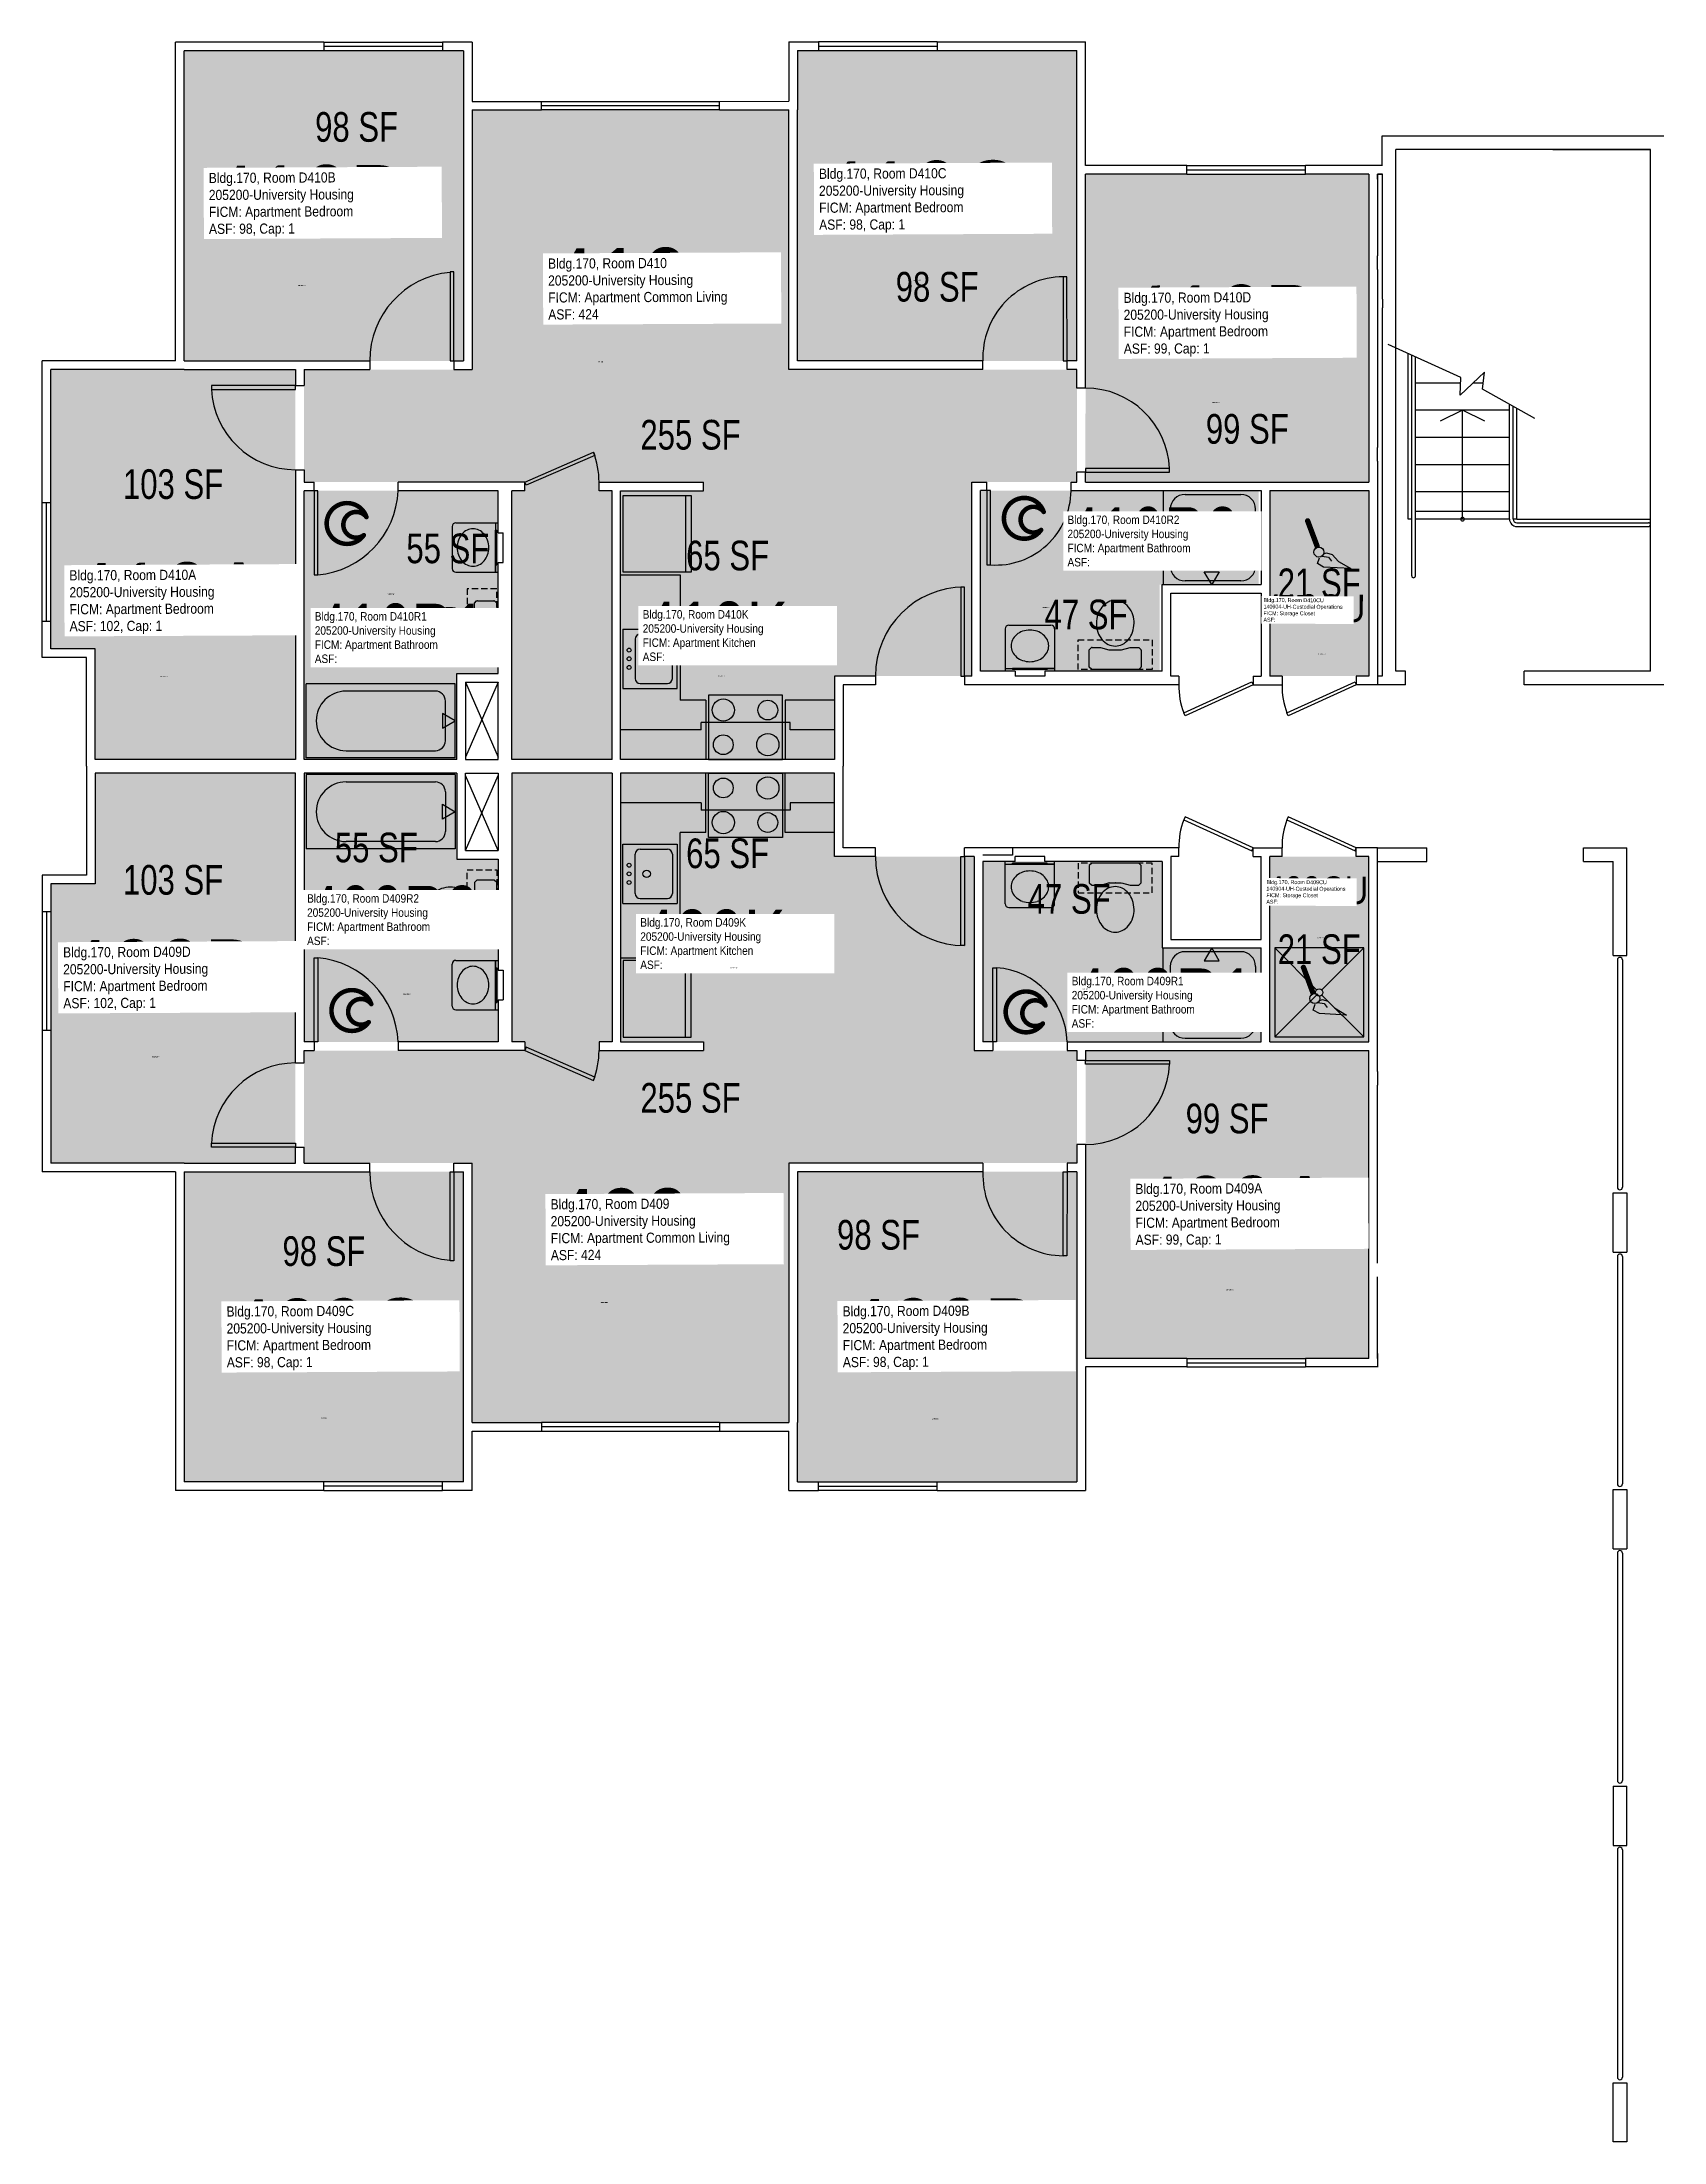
# Model space of a CAD drawing. Header units: inches. Extents: x -54 to 1674, y -51 to 2064.
# Drawn here: x 723 to 1379, y 1157 to 2006 of the extents above; entities that cross this region are included whole.
import ezdxf
from ezdxf.enums import TextEntityAlignment as Align

# ---------------------------------------------------------------- set-up
doc = ezdxf.new("R2010")
doc.units = ezdxf.units.IN
doc.header["$LTSCALE"] = 10
doc.header["$MEASUREMENT"] = 0
doc.linetypes.add('DASHED2', pattern=[0.375, 0.25, -0.125])
doc.layers.get('0').update_dxf_attribs({"linetype": 'CONTINUOUS'})
for name, color, linetype in [('A-DOOR', 2, 'CONTINUOUS'), ('A-FLOR', 3, 'CONTINUOUS'), ('A-GLAZ', 1, 'CONTINUOUS'), ('A-IDEN-ICON', 4, 'CONTINUOUS'), ('A-IDEN-RNUM', 7, 'CONTINUOUS'), ('A-IDEN-SNUM', 4, 'CONTINUOUS'), ('A-IDEN-VNUM', 4, 'CONTINUOUS'), ('A-WALL', 5, 'CONTINUOUS'), ('AREA-TEXT', 3, 'CONTINUOUS'), ('P-SANR-FIXT', 2, 'CONTINUOUS'), ('Rooms-Category-Color', 7, 'CONTINUOUS'), ('Rooms-College-Color', 7, 'CONTINUOUS'), ('Rooms-Department-Color', 7, 'CONTINUOUS'), ('Rooms-Division-Color', 7, 'CONTINUOUS'), ('Rooms-Information', 7, 'CONTINUOUS')]:
    doc.layers.add(name, color=color, linetype=linetype)
doc.styles.add('CP_AREA', font='arial.ttf', dxfattribs={"height": 15})
doc.styles.add('CP_ROOMSNUMBER', font='arial.ttf', dxfattribs={"height": 1})
doc.styles.add('CP_ROOMVNUMBER', font='arial.ttf', dxfattribs={"width": 0.85, "height": 0.075})

msp = doc.modelspace()

# ---------------------------------------------------------------- texts
at = {"layer": 'A-IDEN-RNUM', "style": 'CP_ROOMSNUMBER'}
for s, rotation, p in [('0410-B0', 0.2938, (826.46, 1907.39)), ('0410-C0', 0.27218, (1075.27, 1909.49)), ('0410-00', 0.27608, (947.8, 1876.5)), ('0410-D0', 0.27608, (1196.21, 1860.09)), ('0410-CU', 359.81637, (1238.85, 1758.3)), ('0410-A0', 0.2938, (770.65, 1749.26)), ('0409-CU', 359.81637, (1238.72, 1643.48)), ('0409-D0', 0.27608, (767.37, 1595.32)), ('0409-00', 0.27608, (948.82, 1495.96)), ('0409-A0', 0.27218, (1201.73, 1501.06)), ('0409-C0', 0.27218, (835.7, 1449.26)), ('0409-B0', 0.27608, (1082.78, 1448.95))]:
    msp.add_text(s, height=0.36, rotation=rotation, dxfattribs=at).set_placement(p)
for s, p in [('0410-R1', (862.67, 1782.52)), ('0410-R2', (1127.4, 1777.09)), ('0410-K0', (996.21, 1749.4)), ('0409-K0', (1001.2, 1631.34)), ('0409-R1', (1143.77, 1622.79)), ('0409-R2', (868.9, 1620.74))]:
    msp.add_text(s, height=0.36, dxfattribs=at).set_placement(p)
at = {"layer": 'A-IDEN-SNUM', "style": 'CP_ROOMSNUMBER'}
for s, rotation, p in [('1700D410B0', 0.2938, (826.46, 1907.39)), ('1700D410C0', 0.27218, (1075.27, 1909.49)), ('1700D41000', 0.27608, (947.8, 1876.5)), ('1700D410D0', 0.27608, (1196.21, 1860.09)), ('1700D410CU', 359.81637, (1238.85, 1758.3)), ('1700D410A0', 0.2938, (770.65, 1749.26)), ('1700D409CU', 359.81637, (1238.72, 1643.48)), ('1700D409D0', 0.27608, (767.37, 1595.32)), ('1700D40900', 0.27608, (948.82, 1495.96)), ('1700D409A0', 0.27218, (1201.73, 1501.06)), ('1700D409C0', 0.27218, (835.7, 1449.26)), ('1700D409B0', 0.27608, (1082.78, 1448.95))]:
    msp.add_text(s, height=0.36, rotation=rotation, dxfattribs=at).set_placement(p)
for s, p in [('1700D410R1', (862.67, 1782.52)), ('1700D410R2', (1127.4, 1777.09)), ('1700D410K0', (996.21, 1749.4)), ('1700D409K0', (1001.2, 1631.34)), ('1700D409R1', (1143.77, 1622.79)), ('1700D409R2', (868.9, 1620.74))]:
    msp.add_text(s, height=0.36, dxfattribs=at).set_placement(p)
at = {"layer": 'A-IDEN-VNUM', "style": 'CP_ROOMVNUMBER', "width": 0.85}
for s, height, rotation, p in [('410B', 28.8, 0.27218, (790.46, 1927.18)), ('410C', 28.8, 0.27218, (1037.22, 1928.87)), ('410', 28.8, 0.27218, (927.67, 1893.74)), ('410D', 28.8, 0.27218, (1160.4, 1878.7)), ('410A', 28.8, 0.27622, (734.1, 1766.44)), ('410CU', 11.143, 359.81637, (1216.87, 1771.54)), ('409CU', 11.143, 359.81637, (1218.05, 1657.46)), ('409D', 28.8, 0.27218, (731.56, 1613.93)), ('409A', 28.8, 0.27622, (1165.18, 1518.24)), ('409', 28.8, 0.27218, (928.69, 1513.21)), ('409C', 28.8, 0.27218, (797.65, 1468.64)), ('409B', 28.8, 0.27218, (1046.78, 1468.74))]:
    msp.add_text(s, height=height, rotation=rotation, dxfattribs=at).set_placement(p)
at = {"layer": 'A-IDEN-VNUM', "style": 'CP_ROOMVNUMBER'}
for s, width, p in [('410R2', 0.7, (1137.63, 1793.88)), ('410R1', 0.7, (833.23, 1754.81)), ('410K', 0.75, (965.84, 1755.62)), ('409R2', 0.7, (830.12, 1640.7)), ('409K', 0.75, (964.87, 1631.01)), ('409R1', 0.75, (1139.34, 1607.29))]:
    msp.add_text(s, height=24, dxfattribs=dict(at, width=width)).set_placement(p)
at = {"layer": 'AREA-TEXT', "style": 'CP_AREA', "width": 0.75}
for s, p in [('98 SF', (850.14, 1971.71)), ('98 SF', (1084.93, 1907.05)), ('255 SF', (985.18, 1847.19)), ('99 SF', (1210.33, 1849.56)), ('103 SF', (775.93, 1827.23)), ('55 SF', (887.04, 1801.22)), ('65 SF', (1000.18, 1798.34)), ('21 SF', (1239.43, 1787.07)), ('47 SF', (1145.12, 1774.49)), ('55 SF', (858.12, 1680.24)), ('65 SF', (1000.18, 1677.87)), ('103 SF', (775.93, 1667.14)), ('47 SF', (1138.31, 1659.43)), ('21 SF', (1239.43, 1639.07)), ('255 SF', (985.18, 1578.94)), ('99 SF', (1202.17, 1570.59)), ('98 SF', (1061.19, 1523.55)), ('98 SF', (836.93, 1516.95))]:
    msp.add_text(s, height=12, dxfattribs=at).set_placement(p, align=Align.MIDDLE_CENTER)

# ---------------------------------------------------------------- blocks, each defined once
blk = doc.blocks.new('CPCUST')
at = {"color": 0, "linetype": 'ByBlock'}
for p, q in [((0.0171, -0.0639), (0.02, -0.0466)), ((0.0262, -0.0408), (0.0446, -0.0406)), ((0.0297, -0.0341), (0.0376, -0.0302)), ((0.0376, -0.0302), (0.0533, -0.0324)), ((0.0446, -0.0406), (0.0543, -0.0505)), ((0.0533, -0.0324), (0.0745, -0.0479)), ((0.0745, -0.0479), (0.1117, -0.0625)), ((0.0358, -0.0705), (0.0171, -0.0639)), ((0.1117, -0.0625), (0.0358, -0.0705))]:
    blk.add_line(p, q, dxfattribs=at)
at = {"color": 0, "linetype": 'ByBlock', "const_width": 0.0075}
blk.add_lwpolyline([(-0.0332, 0.0481, 1), (-0.0268, 0.0519, 1)], format="xyb", close=True, dxfattribs=at)
at = {"color": 0, "linetype": 'ByBlock', "const_width": 0.015}
blk.add_lwpolyline([(-0.03, 0.05), (0.01, -0.0193)], dxfattribs=at)
at = {"color": 0, "linetype": 'ByBlock'}
blk.add_circle((0.0158, -0.0313), 0.0141, dxfattribs=at)
blk = doc.blocks.new('CPBATH')
at = {"color": 0, "linetype": 'ByBlock', "const_width": 0.0127}
for points in [[(0.0571, 0.0168, 0.861492), (-0.0551, 0, 1)], [(-0.0551, 0, 0.726902), (0.0487, -0.0337, 1)], [(0.0571, 0.0168, 0.729002), (-0.0084, -0.0042, 1)], [(-0.0084, -0.0042, 0.609468), (0.0487, -0.0337, 1)]]:
    blk.add_lwpolyline(points, format="xyb", dxfattribs=at)
at = {"color": 0, "linetype": 'ByBlock', "const_width": 0.00637}
for points in [[(0.0544, 0.0152, 1), (0.0599, 0.0184, 1)], [(0.0459, -0.0353, 1), (0.0515, -0.0321, 1)]]:
    blk.add_lwpolyline(points, format="xyb", close=True, dxfattribs=at)

# ---------------------------------------------------------------- hatches: boundary and pattern name
at = {"layer": 'Rooms-Category-Color', "true_color": 0x728ef3}
for points in [[(780.43, 1877.06), (893.43, 1877.06), (893.42, 2002.56), (780.42, 2002.56)], [(1028.43, 1877.07), (1141.43, 1877.07), (1141.42, 2002.57), (1028.42, 2002.57)], [(1137.43, 1828.06), (1141.43, 1828.06), (1141.43, 1832.06), (1141.43, 1873.56), (1024.93, 1873.56), (1024.93, 1978.56), (896.93, 1978.56), (896.93, 1873.56), (828.93, 1873.56), (828.93, 1828.06), (832.93, 1828.06), (866.93, 1828.06), (918.18, 1828.06), (918.18, 1824.56), (912.93, 1824.56), (912.93, 1715.81), (953.43, 1715.81), (953.43, 1824.56), (948.18, 1824.56), (948.18, 1828.06), (990.42, 1828.06), (990.42, 1824.56), (1043.43, 1824.56), (1043.43, 1749.61), (1098.93, 1749.61), (1098.93, 1828.06)], [(1144.9, 1828.07), (1259.43, 1828.07), (1259.43, 1952.57), (1144.93, 1952.57)], [(744.43, 1715.81), (825.43, 1715.81), (825.43, 1873.56), (726.43, 1873.56), (726.43, 1760.56), (744.43, 1760.56)], [(866.93, 1824.56), (828.93, 1824.56), (828.93, 1715.81), (890.68, 1715.81), (890.68, 1750.56), (907.43, 1750.56), (907.43, 1824.56)], [(1043.43, 1824.56), (956.93, 1824.56), (956.93, 1715.81), (1043.43, 1715.81)], [(1106.43, 1824.56), (1102.43, 1824.56), (1102.43, 1751.56), (1174.93, 1751.56), (1174.93, 1786.56), (1214.93, 1786.56), (1214.93, 1824.56), (1136.43, 1824.56)], [(1219.43, 1749.57), (1259.43, 1749.57), (1259.43, 1824.57), (1219.43, 1824.57)], [(744.43, 1710.31), (825.43, 1710.31), (825.43, 1552.56), (726.43, 1552.56), (726.43, 1665.56), (744.43, 1665.56)], [(866.93, 1601.56), (828.93, 1601.56), (828.93, 1710.31), (890.68, 1710.31), (890.68, 1675.56), (907.43, 1675.56), (907.43, 1601.56)], [(1137.43, 1598.06), (1141.43, 1598.06), (1141.43, 1594.06), (1141.43, 1552.56), (1024.93, 1552.56), (1024.93, 1447.56), (896.93, 1447.56), (896.93, 1552.56), (828.93, 1552.56), (828.93, 1598.06), (832.93, 1598.06), (866.93, 1598.06), (918.18, 1598.06), (918.18, 1601.56), (912.93, 1601.56), (912.93, 1710.31), (953.43, 1710.31), (953.43, 1601.56), (948.18, 1601.56), (948.18, 1598.06), (990.42, 1598.06), (990.42, 1601.56), (1043.43, 1601.56), (1043.43, 1676.52), (1099.93, 1676.56), (1099.93, 1598.06)], [(1043.43, 1601.56), (956.93, 1601.56), (956.93, 1710.31), (1043.43, 1710.31)], [(1107.43, 1601.56), (1103.43, 1601.56), (1103.43, 1674.56), (1175.93, 1674.56), (1175.93, 1639.56), (1215.93, 1639.56), (1215.93, 1601.56), (1137.43, 1601.56)], [(1219.43, 1676.57), (1259.43, 1676.57), (1259.43, 1601.57), (1219.43, 1601.57)], [(1144.91, 1598.07), (1259.43, 1598.07), (1259.43, 1473.57), (1144.93, 1473.57)], [(780.43, 1549.06), (893.43, 1549.06), (893.43, 1423.56), (780.43, 1423.56)], [(1028.43, 1549.07), (1141.43, 1549.07), (1141.43, 1423.57), (1028.43, 1423.57)]]:
    msp.add_hatch(color=171, dxfattribs=at).paths.add_polyline_path(points)
at = {"layer": 'Rooms-College-Color', "true_color": 0xadadad}
for points in [[(780.43, 1877.06), (893.43, 1877.06), (893.42, 2002.56), (780.42, 2002.56)], [(1028.43, 1877.07), (1141.43, 1877.07), (1141.42, 2002.57), (1028.42, 2002.57)], [(1137.43, 1828.06), (1141.43, 1828.06), (1141.43, 1832.06), (1141.43, 1873.56), (1024.93, 1873.56), (1024.93, 1978.56), (896.93, 1978.56), (896.93, 1873.56), (828.93, 1873.56), (828.93, 1828.06), (832.93, 1828.06), (866.93, 1828.06), (918.18, 1828.06), (918.18, 1824.56), (912.93, 1824.56), (912.93, 1715.81), (953.43, 1715.81), (953.43, 1824.56), (948.18, 1824.56), (948.18, 1828.06), (990.42, 1828.06), (990.42, 1824.56), (1043.43, 1824.56), (1043.43, 1749.61), (1098.93, 1749.61), (1098.93, 1828.06)], [(1144.9, 1828.07), (1259.43, 1828.07), (1259.43, 1952.57), (1144.93, 1952.57)], [(744.43, 1715.81), (825.43, 1715.81), (825.43, 1873.56), (726.43, 1873.56), (726.43, 1760.56), (744.43, 1760.56)], [(866.93, 1824.56), (828.93, 1824.56), (828.93, 1715.81), (890.68, 1715.81), (890.68, 1750.56), (907.43, 1750.56), (907.43, 1824.56)], [(1043.43, 1824.56), (956.93, 1824.56), (956.93, 1715.81), (1043.43, 1715.81)], [(1106.43, 1824.56), (1102.43, 1824.56), (1102.43, 1751.56), (1174.93, 1751.56), (1174.93, 1786.56), (1214.93, 1786.56), (1214.93, 1824.56), (1136.43, 1824.56)], [(1219.43, 1749.57), (1259.43, 1749.57), (1259.43, 1824.57), (1219.43, 1824.57)], [(744.43, 1710.31), (825.43, 1710.31), (825.43, 1552.56), (726.43, 1552.56), (726.43, 1665.56), (744.43, 1665.56)], [(866.93, 1601.56), (828.93, 1601.56), (828.93, 1710.31), (890.68, 1710.31), (890.68, 1675.56), (907.43, 1675.56), (907.43, 1601.56)], [(1137.43, 1598.06), (1141.43, 1598.06), (1141.43, 1594.06), (1141.43, 1552.56), (1024.93, 1552.56), (1024.93, 1447.56), (896.93, 1447.56), (896.93, 1552.56), (828.93, 1552.56), (828.93, 1598.06), (832.93, 1598.06), (866.93, 1598.06), (918.18, 1598.06), (918.18, 1601.56), (912.93, 1601.56), (912.93, 1710.31), (953.43, 1710.31), (953.43, 1601.56), (948.18, 1601.56), (948.18, 1598.06), (990.42, 1598.06), (990.42, 1601.56), (1043.43, 1601.56), (1043.43, 1676.52), (1099.93, 1676.56), (1099.93, 1598.06)], [(1043.43, 1601.56), (956.93, 1601.56), (956.93, 1710.31), (1043.43, 1710.31)], [(1107.43, 1601.56), (1103.43, 1601.56), (1103.43, 1674.56), (1175.93, 1674.56), (1175.93, 1639.56), (1215.93, 1639.56), (1215.93, 1601.56), (1137.43, 1601.56)], [(1219.43, 1676.57), (1259.43, 1676.57), (1259.43, 1601.57), (1219.43, 1601.57)], [(1144.91, 1598.07), (1259.43, 1598.07), (1259.43, 1473.57), (1144.93, 1473.57)], [(780.43, 1549.06), (893.43, 1549.06), (893.43, 1423.56), (780.43, 1423.56)], [(1028.43, 1549.07), (1141.43, 1549.07), (1141.43, 1423.57), (1028.43, 1423.57)]]:
    msp.add_hatch(color=253, dxfattribs=at).paths.add_polyline_path(points)
at = {"layer": 'Rooms-Department-Color', "true_color": 0x604aed}
for points in [[(780.43, 1877.06), (893.43, 1877.06), (893.42, 2002.56), (780.42, 2002.56)], [(1028.43, 1877.07), (1141.43, 1877.07), (1141.42, 2002.57), (1028.42, 2002.57)], [(1137.43, 1828.06), (1141.43, 1828.06), (1141.43, 1832.06), (1141.43, 1873.56), (1024.93, 1873.56), (1024.93, 1978.56), (896.93, 1978.56), (896.93, 1873.56), (828.93, 1873.56), (828.93, 1828.06), (832.93, 1828.06), (866.93, 1828.06), (918.18, 1828.06), (918.18, 1824.56), (912.93, 1824.56), (912.93, 1715.81), (953.43, 1715.81), (953.43, 1824.56), (948.18, 1824.56), (948.18, 1828.06), (990.42, 1828.06), (990.42, 1824.56), (1043.43, 1824.56), (1043.43, 1749.61), (1098.93, 1749.61), (1098.93, 1828.06)], [(1144.9, 1828.07), (1259.43, 1828.07), (1259.43, 1952.57), (1144.93, 1952.57)], [(744.43, 1715.81), (825.43, 1715.81), (825.43, 1873.56), (726.43, 1873.56), (726.43, 1760.56), (744.43, 1760.56)], [(866.93, 1824.56), (828.93, 1824.56), (828.93, 1715.81), (890.68, 1715.81), (890.68, 1750.56), (907.43, 1750.56), (907.43, 1824.56)], [(1043.43, 1824.56), (956.93, 1824.56), (956.93, 1715.81), (1043.43, 1715.81)], [(1106.43, 1824.56), (1102.43, 1824.56), (1102.43, 1751.56), (1174.93, 1751.56), (1174.93, 1786.56), (1214.93, 1786.56), (1214.93, 1824.56), (1136.43, 1824.56)], [(1219.43, 1749.57), (1259.43, 1749.57), (1259.43, 1824.57), (1219.43, 1824.57)], [(744.43, 1710.31), (825.43, 1710.31), (825.43, 1552.56), (726.43, 1552.56), (726.43, 1665.56), (744.43, 1665.56)], [(866.93, 1601.56), (828.93, 1601.56), (828.93, 1710.31), (890.68, 1710.31), (890.68, 1675.56), (907.43, 1675.56), (907.43, 1601.56)], [(1137.43, 1598.06), (1141.43, 1598.06), (1141.43, 1594.06), (1141.43, 1552.56), (1024.93, 1552.56), (1024.93, 1447.56), (896.93, 1447.56), (896.93, 1552.56), (828.93, 1552.56), (828.93, 1598.06), (832.93, 1598.06), (866.93, 1598.06), (918.18, 1598.06), (918.18, 1601.56), (912.93, 1601.56), (912.93, 1710.31), (953.43, 1710.31), (953.43, 1601.56), (948.18, 1601.56), (948.18, 1598.06), (990.42, 1598.06), (990.42, 1601.56), (1043.43, 1601.56), (1043.43, 1676.52), (1099.93, 1676.56), (1099.93, 1598.06)], [(1043.43, 1601.56), (956.93, 1601.56), (956.93, 1710.31), (1043.43, 1710.31)], [(1107.43, 1601.56), (1103.43, 1601.56), (1103.43, 1674.56), (1175.93, 1674.56), (1175.93, 1639.56), (1215.93, 1639.56), (1215.93, 1601.56), (1137.43, 1601.56)], [(1219.43, 1676.57), (1259.43, 1676.57), (1259.43, 1601.57), (1219.43, 1601.57)], [(1144.91, 1598.07), (1259.43, 1598.07), (1259.43, 1473.57), (1144.93, 1473.57)], [(780.43, 1549.06), (893.43, 1549.06), (893.43, 1423.56), (780.43, 1423.56)], [(1028.43, 1549.07), (1141.43, 1549.07), (1141.43, 1423.57), (1028.43, 1423.57)]]:
    msp.add_hatch(color=173, dxfattribs=at).paths.add_polyline_path(points)
at = {"layer": 'Rooms-Division-Color', "true_color": 0x604aed}
for points in [[(780.43, 1877.06), (893.43, 1877.06), (893.42, 2002.56), (780.42, 2002.56)], [(1028.43, 1877.07), (1141.43, 1877.07), (1141.42, 2002.57), (1028.42, 2002.57)], [(1137.43, 1828.06), (1141.43, 1828.06), (1141.43, 1832.06), (1141.43, 1873.56), (1024.93, 1873.56), (1024.93, 1978.56), (896.93, 1978.56), (896.93, 1873.56), (828.93, 1873.56), (828.93, 1828.06), (832.93, 1828.06), (866.93, 1828.06), (918.18, 1828.06), (918.18, 1824.56), (912.93, 1824.56), (912.93, 1715.81), (953.43, 1715.81), (953.43, 1824.56), (948.18, 1824.56), (948.18, 1828.06), (990.42, 1828.06), (990.42, 1824.56), (1043.43, 1824.56), (1043.43, 1749.61), (1098.93, 1749.61), (1098.93, 1828.06)], [(1144.9, 1828.07), (1259.43, 1828.07), (1259.43, 1952.57), (1144.93, 1952.57)], [(744.43, 1715.81), (825.43, 1715.81), (825.43, 1873.56), (726.43, 1873.56), (726.43, 1760.56), (744.43, 1760.56)], [(866.93, 1824.56), (828.93, 1824.56), (828.93, 1715.81), (890.68, 1715.81), (890.68, 1750.56), (907.43, 1750.56), (907.43, 1824.56)], [(1043.43, 1824.56), (956.93, 1824.56), (956.93, 1715.81), (1043.43, 1715.81)], [(1106.43, 1824.56), (1102.43, 1824.56), (1102.43, 1751.56), (1174.93, 1751.56), (1174.93, 1786.56), (1214.93, 1786.56), (1214.93, 1824.56), (1136.43, 1824.56)], [(1219.43, 1749.57), (1259.43, 1749.57), (1259.43, 1824.57), (1219.43, 1824.57)], [(744.43, 1710.31), (825.43, 1710.31), (825.43, 1552.56), (726.43, 1552.56), (726.43, 1665.56), (744.43, 1665.56)], [(866.93, 1601.56), (828.93, 1601.56), (828.93, 1710.31), (890.68, 1710.31), (890.68, 1675.56), (907.43, 1675.56), (907.43, 1601.56)], [(1137.43, 1598.06), (1141.43, 1598.06), (1141.43, 1594.06), (1141.43, 1552.56), (1024.93, 1552.56), (1024.93, 1447.56), (896.93, 1447.56), (896.93, 1552.56), (828.93, 1552.56), (828.93, 1598.06), (832.93, 1598.06), (866.93, 1598.06), (918.18, 1598.06), (918.18, 1601.56), (912.93, 1601.56), (912.93, 1710.31), (953.43, 1710.31), (953.43, 1601.56), (948.18, 1601.56), (948.18, 1598.06), (990.42, 1598.06), (990.42, 1601.56), (1043.43, 1601.56), (1043.43, 1676.52), (1099.93, 1676.56), (1099.93, 1598.06)], [(1043.43, 1601.56), (956.93, 1601.56), (956.93, 1710.31), (1043.43, 1710.31)], [(1107.43, 1601.56), (1103.43, 1601.56), (1103.43, 1674.56), (1175.93, 1674.56), (1175.93, 1639.56), (1215.93, 1639.56), (1215.93, 1601.56), (1137.43, 1601.56)], [(1219.43, 1676.57), (1259.43, 1676.57), (1259.43, 1601.57), (1219.43, 1601.57)], [(1144.91, 1598.07), (1259.43, 1598.07), (1259.43, 1473.57), (1144.93, 1473.57)], [(780.43, 1549.06), (893.43, 1549.06), (893.43, 1423.56), (780.43, 1423.56)], [(1028.43, 1549.07), (1141.43, 1549.07), (1141.43, 1423.57), (1028.43, 1423.57)]]:
    msp.add_hatch(color=173, dxfattribs=at).paths.add_polyline_path(points)

# ---------------------------------------------------------------- linework, layer by layer
at = {"layer": 'A-DOOR'}
for p, q in [((887.93, 1913.06), (887.93, 1877.06)), ((889.43, 1913.06), (887.93, 1913.06)), ((889.43, 1877.06), (889.43, 1913.06)), ((1135.92, 1911.07), (1135.93, 1877.07)), ((1137.42, 1911.07), (1135.92, 1911.07)), ((1137.43, 1877.07), (1137.42, 1911.07)), ((887.93, 1877.06), (889.43, 1877.06)), ((1135.93, 1877.07), (1137.43, 1877.07)), ((791.43, 1867.06), (791.43, 1865.56)), ((825.43, 1867.06), (791.43, 1867.06)), ((791.43, 1865.56), (825.43, 1865.56)), ((825.43, 1865.56), (825.43, 1867.06)), ((918.18, 1828.06), (945.97, 1840.12)), ((946.47, 1838.8), (918.68, 1826.74)), ((945.97, 1840.12), (946.47, 1838.8)), ((918.68, 1826.74), (918.18, 1828.06)), ((1178.9, 1833.57), (1144.9, 1833.57)), ((1144.9, 1833.57), (1144.9, 1832.07)), ((1144.9, 1832.07), (1178.9, 1832.07)), ((1178.9, 1832.07), (1178.9, 1833.57)), ((832.93, 1824.56), (832.93, 1790.56)), ((834.43, 1824.56), (832.93, 1824.56)), ((834.43, 1790.56), (834.43, 1824.56)), ((1105.05, 1824.57), (1105.05, 1794.57)), ((1106.55, 1824.57), (1105.05, 1824.57)), ((1106.55, 1794.57), (1106.55, 1824.57)), ((1105.05, 1794.57), (1106.55, 1794.57)), ((832.93, 1790.56), (834.43, 1790.56)), ((1094.43, 1785.57), (1094.43, 1749.57)), ((1095.93, 1785.57), (1094.43, 1785.57)), ((1095.93, 1749.57), (1095.93, 1785.57)), ((1094.43, 1749.57), (1095.93, 1749.57)), ((1184.62, 1734.68), (1212.16, 1747.22)), ((1212.68, 1746.07), (1185.15, 1733.54)), ((1212.16, 1747.22), (1212.68, 1746.07)), ((1226.37, 1734.68), (1253.91, 1747.22)), ((1254.43, 1746.07), (1226.9, 1733.54)), ((1253.91, 1747.22), (1254.43, 1746.07)), ((1185.15, 1733.54), (1184.62, 1734.68)), ((1226.9, 1733.54), (1226.37, 1734.68)), ((1185.15, 1692.6), (1184.63, 1691.45)), ((1184.63, 1691.45), (1212.16, 1678.92)), ((1212.68, 1680.07), (1185.15, 1692.6)), ((1226.9, 1692.6), (1226.38, 1691.45)), ((1226.38, 1691.45), (1253.91, 1678.92)), ((1254.43, 1680.07), (1226.9, 1692.6)), ((1094.43, 1640.57), (1094.43, 1676.57)), ((1094.43, 1676.57), (1095.93, 1676.57)), ((1095.93, 1676.57), (1095.93, 1640.57)), ((1212.16, 1678.92), (1212.68, 1680.07)), ((1253.91, 1678.92), (1254.43, 1680.07)), ((1095.93, 1640.57), (1094.43, 1640.57)), ((832.93, 1635.56), (834.43, 1635.56)), ((832.93, 1601.56), (832.93, 1635.56)), ((834.43, 1635.56), (834.43, 1601.56)), ((1107.43, 1631.57), (1108.93, 1631.57)), ((1107.43, 1601.57), (1107.43, 1631.57)), ((1108.93, 1631.57), (1108.93, 1601.57)), ((834.43, 1601.56), (832.93, 1601.56)), ((918.68, 1599.39), (918.18, 1598.06)), ((918.18, 1598.06), (945.97, 1586.01)), ((946.47, 1587.33), (918.68, 1599.39)), ((1108.93, 1601.57), (1107.43, 1601.57)), ((1144.91, 1594.07), (1178.91, 1594.07)), ((1144.91, 1592.57), (1144.91, 1594.07)), ((1178.91, 1592.57), (1144.91, 1592.57)), ((1178.91, 1594.07), (1178.91, 1592.57)), ((945.97, 1586.01), (946.47, 1587.33)), ((791.43, 1560.56), (825.43, 1560.56)), ((791.43, 1559.06), (791.43, 1560.56)), ((825.43, 1559.06), (791.43, 1559.06)), ((825.43, 1560.56), (825.43, 1559.06)), ((887.93, 1513.06), (887.93, 1549.06)), ((887.93, 1549.06), (889.43, 1549.06)), ((889.43, 1549.06), (889.43, 1513.06)), ((1135.92, 1515.07), (1135.93, 1549.07)), ((1135.93, 1549.07), (1137.43, 1549.07)), ((1137.43, 1549.07), (1137.42, 1515.07)), ((889.43, 1513.06), (887.93, 1513.06)), ((1137.42, 1515.07), (1135.92, 1515.07))]:
    msp.add_line(p, q, dxfattribs=at)
for centre, radius, start, end in [((891.43, 1877.06), 36, 95.58027, 180.00104), ((1136.13, 1878.33), 32.74, 90.37521, 182.2112), ((825.54, 1867.21), 34.15, 182.77323, 269.81318), ((1144.88, 1832.01), 34.06, 2.61913, 89.92593), ((914.18, 1828.06), 34, 0.00104, 20.76941), ((831.42, 1825.97), 35.54, 274.86122, 357.72518), ((1108.69, 1824.86), 30.37, 265.97113, 359.44972), ((1095.93, 1749.57), 36, 90.00104, 180.00104), ((1211.75, 1745.18), 29.09, 178.24893, 201.15027), ((1253.5, 1745.18), 29.09, 178.24893, 201.15027), ((1211.75, 1680.96), 29.09, 158.8518, 181.75315), ((1253.5, 1680.96), 29.09, 158.8518, 181.75315), ((1095.93, 1676.57), 36, 180.00104, 270.00104), ((831.42, 1600.15), 35.54, 2.27689, 85.14085), ((1106.84, 1601.04), 30.6, 0.98264, 86.08183), ((914.18, 1598.06), 34, 339.23266, 0.00104), ((825.54, 1558.91), 34.15, 90.1889, 177.22884), ((1144.89, 1594.12), 34.06, 270.07614, 357.38294), ((891.43, 1549.06), 36, 180.00104, 264.4218), ((1136.14, 1547.8), 32.74, 177.79087, 269.62686)]:
    msp.add_arc(centre, radius, start, end, dxfattribs=at)
at = {"layer": 'A-FLOR'}
for p, q in [((1296.67, 1870.39), (1267.35, 1883.66)), ((1275.34, 1813.07), (1275.34, 1880.04)), ((1276.84, 1790.07), (1276.84, 1879.36)), ((1278.34, 1790.07), (1278.34, 1878.69)), ((1306.32, 1872.54), (1296.37, 1863.16)), ((1296.37, 1863.16), (1296.67, 1870.39)), ((1305.5, 1865.69), (1306.32, 1872.54)), ((1296.57, 1868.08), (1278.34, 1868.08)), ((1305.78, 1868.08), (1301.58, 1868.08)), ((1326.6, 1853.73), (1305.5, 1865.69)), ((1316.34, 1857.08), (1278.34, 1857.08)), ((1297.34, 1857.08), (1288.34, 1852.68)), ((1306.34, 1852.68), (1297.34, 1857.08)), ((1297.34, 1813.08), (1297.34, 1857.08)), ((1316.34, 1813.08), (1316.34, 1859.54)), ((1317.84, 1813.08), (1317.84, 1858.69)), ((1319.34, 1813.08), (1319.34, 1857.84)), ((1316.34, 1846.08), (1278.34, 1846.08)), ((1316.34, 1835.08), (1278.34, 1835.08)), ((1316.34, 1824.08), (1278.34, 1824.08)), ((1276.84, 1813.07), (1275.34, 1813.07)), ((1316.34, 1816.08), (1278.34, 1816.08)), ((1316.34, 1813.08), (1278.34, 1813.07)), ((1319.34, 1813.08), (1317.84, 1813.08)), ((1319.34, 1813.08), (1373.34, 1813.08)), ((1319.34, 1811.58), (1372.59, 1811.58)), ((1319.34, 1810.08), (1372.59, 1810.08)), ((907.43, 1747.06), (894.18, 1716.81)), ((894.18, 1747.06), (907.43, 1716.81)), ((907.43, 1679.06), (894.18, 1709.31)), ((894.18, 1679.06), (907.43, 1709.31)), ((1360.03, 1634.77), (1360.03, 1542.77)), ((1362.03, 1634.77), (1362.03, 1542.77)), ((1360.03, 1514.77), (1360.03, 1422.77)), ((1362.03, 1514.77), (1362.03, 1422.77)), ((1360.03, 1394.77), (1360.03, 1302.77)), ((1362.03, 1394.77), (1362.03, 1302.77)), ((1360.03, 1274.77), (1360.03, 1182.77)), ((1362.03, 1274.77), (1362.03, 1182.77))]:
    msp.add_line(p, q, dxfattribs=at)
for centre, radius, start, end in [((1297.34, 1813.08), 0.75, 90.00104, 270.00104), ((1297.34, 1813.08), 0.75, 270.00104, 90.00104), ((1319.34, 1813.08), 3, 180.00104, 270.00104), ((1319.34, 1813.08), 1.5, 180.00104, 270.00104), ((1372.59, 1810.83), 0.75, 270.00104, 90.00104), ((1277.59, 1790.07), 0.75, 180.00104, 0.00104), ((1361.03, 1634.77), 1, 0.00104, 180.00104), ((1361.03, 1542.77), 1, 180.00104, 0.00104), ((1361.03, 1514.77), 1, 0.00104, 180.00104), ((1361.03, 1422.77), 1, 180.00104, 0.00104), ((1361.03, 1394.77), 1, 0.00104, 180.00104), ((1361.03, 1302.77), 1, 180.00104, 0.00104), ((1361.03, 1274.77), 1, 0.00104, 180.00104), ((1361.03, 1182.77), 1, 180.00104, 0.00104)]:
    msp.add_arc(centre, radius, start, end, dxfattribs=at)
at = {"layer": 'A-GLAZ'}
for p, q in [((836.92, 2006.06), (884.92, 2006.06)), ((1084.92, 2006.07), (1036.92, 2006.07)), ((884.92, 2004.31), (836.92, 2004.31)), ((884.92, 2002.56), (836.92, 2002.56)), ((1036.92, 2004.32), (1084.92, 2004.32)), ((1036.92, 2002.57), (1084.92, 2002.57)), ((924.92, 1982.06), (996.92, 1982.06)), ((996.92, 1980.31), (924.92, 1980.31)), ((996.92, 1978.56), (924.92, 1978.56)), ((1185.93, 1956.07), (1233.93, 1956.07)), ((1185.93, 1954.32), (1233.93, 1954.32)), ((1185.93, 1952.57), (1233.93, 1952.57)), ((722.93, 1771.81), (722.93, 1819.81)), ((724.68, 1771.81), (724.68, 1819.81)), ((726.43, 1771.81), (726.43, 1819.81)), ((722.93, 1654.31), (722.93, 1606.31)), ((724.68, 1654.31), (724.68, 1606.31)), ((726.43, 1654.31), (726.43, 1606.31)), ((1185.93, 1473.57), (1233.93, 1473.57)), ((1185.93, 1471.82), (1233.93, 1471.82)), ((1185.93, 1470.07), (1233.93, 1470.07)), ((996.93, 1447.56), (924.93, 1447.56)), ((996.93, 1445.81), (924.93, 1445.81)), ((924.93, 1444.06), (996.93, 1444.06)), ((884.93, 1423.56), (836.93, 1423.56)), ((884.93, 1421.81), (836.93, 1421.81)), ((836.93, 1420.06), (884.93, 1420.06)), ((1036.93, 1423.57), (1084.93, 1423.57)), ((1036.93, 1421.82), (1084.93, 1421.82)), ((1084.93, 1420.07), (1036.93, 1420.07))]:
    msp.add_line(p, q, dxfattribs=at)
at = {"layer": 'A-WALL'}
for p, q in [((836.92, 2006.06), (776.92, 2006.06)), ((776.93, 1877.06), (776.92, 2006.06)), ((836.92, 2006.06), (836.92, 2002.56)), ((884.92, 2006.06), (884.92, 2002.56)), ((896.92, 2006.06), (884.92, 2006.06)), ((896.92, 2006.06), (896.92, 1982.06)), ((1024.92, 2006.07), (1024.92, 1982.07)), ((1024.92, 2006.07), (1036.92, 2006.07)), ((1036.92, 2006.07), (1036.92, 2002.57)), ((1084.92, 2006.07), (1084.92, 2002.57)), ((1084.92, 2006.07), (1144.92, 2006.07)), ((1144.93, 1956.07), (1144.92, 2006.07)), ((836.92, 2002.56), (780.42, 2002.56)), ((780.43, 1877.06), (780.42, 2002.56)), ((893.42, 2002.56), (884.92, 2002.56)), ((893.42, 2002.56), (893.42, 1979.56)), ((1028.42, 2002.57), (1028.42, 1978.57)), ((1028.42, 2002.57), (1036.92, 2002.57)), ((1084.92, 2002.57), (1141.42, 2002.57)), ((1141.43, 1956.07), (1141.42, 2002.57)), ((893.42, 1979.56), (893.43, 1877.06)), ((896.92, 1982.06), (924.92, 1982.06)), ((924.92, 1978.56), (924.92, 1982.06)), ((996.92, 1982.06), (1024.92, 1982.07)), ((996.92, 1978.56), (996.92, 1982.06)), ((896.92, 1978.56), (924.92, 1978.56)), ((896.92, 1978.56), (896.93, 1873.56)), ((996.92, 1978.56), (1024.92, 1978.57)), ((1024.93, 1873.57), (1024.92, 1978.57)), ((1028.43, 1877.07), (1028.42, 1978.57)), ((1264.84, 1968.07), (1378.84, 1968.08)), ((1264.84, 1956.07), (1264.84, 1968.07)), ((1373.34, 1962.58), (1270.34, 1962.57)), ((1270.34, 1751.57), (1270.34, 1962.57)), ((1333.84, 1962.58), (1373.34, 1962.58)), ((1373.34, 1751.58), (1373.34, 1962.58)), ((1141.43, 1877.07), (1141.43, 1956.07)), ((1185.93, 1956.07), (1144.93, 1956.07)), ((1185.93, 1952.57), (1185.93, 1956.07)), ((1233.93, 1952.57), (1233.93, 1956.07)), ((1262.93, 1956.07), (1233.93, 1956.07)), ((1264.96, 1956.06), (1262.96, 1956.06)), ((1144.93, 1866.07), (1144.93, 1952.57)), ((1185.93, 1952.57), (1144.93, 1952.57)), ((1259.43, 1952.57), (1233.93, 1952.57)), ((1259.43, 1952.57), (1259.43, 1828.07)), ((1262.93, 1950.57), (1262.93, 1952.57)), ((1262.96, 1952.56), (1264.96, 1952.56)), ((1264.96, 1952.56), (1262.96, 1952.56)), ((1264.84, 1952.57), (1264.84, 1902.07)), ((1262.96, 1914.06), (1262.96, 1919.56)), ((1264.84, 1898.57), (1264.84, 1749.57)), ((1264.96, 1902.06), (1264.96, 1898.56)), ((776.93, 1877.06), (722.93, 1877.06)), ((722.93, 1819.81), (722.93, 1877.06)), ((780.43, 1873.56), (726.43, 1873.56)), ((726.43, 1819.81), (726.43, 1873.56)), ((780.43, 1877.06), (855.43, 1877.06)), ((780.43, 1873.56), (825.43, 1873.56)), ((825.43, 1873.56), (825.43, 1867.06)), ((828.93, 1873.56), (828.93, 1867.06)), ((828.93, 1873.56), (855.43, 1873.56)), ((855.43, 1877.06), (855.43, 1873.56)), ((889.43, 1877.06), (889.43, 1873.56)), ((889.43, 1877.06), (893.43, 1877.06)), ((889.43, 1873.56), (896.93, 1873.56)), ((1103.43, 1873.57), (1024.93, 1873.57)), ((1103.43, 1877.07), (1028.43, 1877.07)), ((1103.43, 1873.57), (1103.43, 1877.07)), ((1137.43, 1873.57), (1137.43, 1877.07)), ((1141.43, 1877.07), (1137.43, 1877.07)), ((1141.43, 1873.57), (1137.43, 1873.57)), ((1141.43, 1866.07), (1141.43, 1873.57)), ((825.43, 1867.06), (828.93, 1867.06)), ((1144.93, 1866.07), (1141.43, 1866.07)), ((1262.96, 1836.56), (1262.96, 1842.06)), ((825.43, 1833.06), (828.93, 1833.06)), ((825.43, 1833.06), (825.43, 1715.81)), ((828.93, 1828.06), (832.93, 1828.06)), ((832.93, 1824.56), (832.93, 1828.06)), ((832.93, 1824.56), (832.93, 1828.06)), ((866.93, 1824.56), (866.93, 1828.06)), ((918.18, 1828.06), (866.93, 1828.06)), ((918.18, 1824.56), (918.18, 1828.06)), ((948.18, 1824.56), (948.18, 1828.06)), ((948.18, 1828.06), (990.42, 1828.06)), ((990.42, 1824.56), (990.42, 1828.06)), ((1098.93, 1828.07), (1105.05, 1828.07)), ((1098.93, 1749.57), (1098.93, 1828.07)), ((1105.05, 1824.57), (1105.05, 1828.07)), ((1139.05, 1824.57), (1139.05, 1828.07)), ((1139.05, 1828.07), (1141.43, 1828.07)), ((1144.9, 1832.07), (1141.43, 1832.07)), ((1141.43, 1828.07), (1141.43, 1832.07)), ((1144.9, 1828.07), (1144.9, 1832.07)), ((1144.9, 1828.07), (1259.43, 1828.07)), ((722.93, 1819.81), (726.43, 1819.81)), ((832.93, 1824.56), (828.93, 1824.56)), ((828.93, 1715.81), (828.93, 1824.56)), ((907.43, 1824.56), (866.93, 1824.56)), ((907.43, 1807.56), (907.43, 1824.56)), ((912.93, 1715.81), (912.93, 1824.56)), ((953.43, 1715.81), (953.43, 1824.56)), ((956.93, 1824.56), (990.42, 1824.56)), ((956.93, 1715.81), (956.93, 1824.56)), ((1105.05, 1824.57), (1102.43, 1824.57)), ((1102.43, 1751.57), (1102.43, 1824.57)), ((1139.05, 1824.57), (1215.93, 1824.57)), ((1215.93, 1824.57), (1215.93, 1786.57)), ((1219.43, 1824.57), (1219.43, 1749.57)), ((1219.43, 1824.57), (1259.43, 1824.57)), ((1259.43, 1824.57), (1259.43, 1749.57)), ((907.43, 1807.56), (909.43, 1807.56)), ((909.43, 1795.56), (909.43, 1807.56)), ((907.43, 1795.56), (909.43, 1795.56)), ((907.43, 1750.56), (907.43, 1795.56)), ((1175.93, 1786.57), (1215.93, 1786.57)), ((1175.93, 1751.57), (1175.93, 1786.57)), ((1179.43, 1783.07), (1215.93, 1783.07)), ((1179.43, 1749.57), (1179.43, 1783.07)), ((1215.93, 1783.07), (1215.93, 1749.57)), ((722.93, 1771.81), (726.43, 1771.81)), ((722.93, 1757.06), (722.93, 1771.81)), ((726.43, 1760.56), (726.43, 1771.81)), ((744.43, 1760.56), (726.43, 1760.56)), ((744.43, 1715.81), (744.43, 1760.56)), ((740.93, 1757.06), (722.93, 1757.06)), ((740.93, 1713.06), (740.93, 1757.06)), ((890.68, 1750.56), (907.43, 1750.56)), ((890.68, 1715.81), (890.68, 1750.56)), ((1116.43, 1751.57), (1102.43, 1751.57)), ((1116.43, 1751.57), (1116.43, 1749.57)), ((1128.43, 1751.57), (1128.43, 1749.57)), ((1175.93, 1751.57), (1128.43, 1751.57)), ((1262.93, 1751.56), (1262.93, 1749.56)), ((1274.34, 1751.57), (1270.34, 1751.57)), ((1274.34, 1746.07), (1274.34, 1751.57)), ((1373.34, 1751.58), (1322.34, 1751.58)), ((1322.34, 1746.08), (1322.34, 1751.58)), ((894.18, 1747.06), (907.43, 1747.06)), ((894.18, 1747.06), (894.18, 1715.81)), ((907.43, 1715.81), (907.43, 1747.06)), ((1059.93, 1749.57), (1043.43, 1749.57)), ((1043.43, 1749.57), (1043.43, 1715.82)), ((1059.93, 1746.07), (1046.93, 1746.07)), ((1046.93, 1746.07), (1046.93, 1713.07)), ((1098.93, 1749.57), (1095.93, 1749.57)), ((1182.68, 1746.07), (1095.93, 1746.07)), ((1128.43, 1749.57), (1116.43, 1749.57)), ((1182.68, 1749.57), (1179.43, 1749.57)), ((1182.68, 1749.57), (1182.68, 1746.07)), ((1212.68, 1749.57), (1212.68, 1746.07)), ((1212.68, 1749.57), (1215.93, 1749.57)), ((1212.68, 1746.07), (1224.43, 1746.07)), ((1254.43, 1749.57), (1254.43, 1746.07)), ((1259.43, 1749.57), (1254.43, 1749.57)), ((1262.93, 1746.07), (1254.43, 1746.07)), ((1264.83, 1749.57), (1262.92, 1749.57)), ((1264.84, 1746.07), (1262.93, 1746.07)), ((1274.34, 1746.07), (1264.84, 1746.07)), ((1378.84, 1746.08), (1322.34, 1746.08)), ((740.93, 1713.06), (740.93, 1669.06)), ((825.43, 1715.81), (744.43, 1715.81)), ((825.43, 1710.31), (744.43, 1710.31)), ((744.43, 1710.31), (744.43, 1665.56)), ((825.43, 1593.06), (825.43, 1710.31)), ((890.68, 1715.81), (828.93, 1715.81)), ((890.68, 1710.31), (828.93, 1710.31)), ((828.93, 1710.31), (828.93, 1601.56)), ((890.68, 1710.31), (890.68, 1675.56)), ((894.18, 1715.81), (907.43, 1715.81)), ((894.18, 1710.31), (907.43, 1710.31)), ((894.18, 1679.06), (894.18, 1710.31)), ((907.43, 1710.31), (907.43, 1679.06)), ((953.43, 1715.81), (912.93, 1715.81)), ((953.43, 1710.31), (912.93, 1710.31)), ((912.93, 1710.31), (912.93, 1601.56)), ((953.43, 1710.31), (953.43, 1601.56)), ((1043.43, 1715.82), (956.93, 1715.81)), ((1043.43, 1710.32), (956.93, 1710.31)), ((956.93, 1710.31), (956.93, 1601.56)), ((1043.43, 1676.57), (1043.43, 1710.32)), ((1046.93, 1680.07), (1046.93, 1713.07)), ((890.68, 1675.56), (907.43, 1675.56)), ((894.18, 1679.06), (907.43, 1679.06)), ((907.43, 1675.56), (907.43, 1630.56)), ((1059.93, 1676.57), (1043.43, 1676.57)), ((1059.93, 1680.07), (1046.93, 1680.07)), ((1103.43, 1680.07), (1095.93, 1680.07)), ((1099.93, 1676.57), (1095.93, 1676.57)), ((1099.93, 1676.57), (1099.93, 1598.07)), ((1115.43, 1680.07), (1103.43, 1680.07)), ((1115.43, 1677.07), (1103.43, 1677.07)), ((1116.43, 1674.57), (1103.43, 1674.57)), ((1103.43, 1674.57), (1103.43, 1601.57)), ((1115.43, 1680.07), (1115.43, 1677.07)), ((1182.68, 1680.07), (1115.43, 1680.07)), ((1116.43, 1674.57), (1116.43, 1676.57)), ((1128.43, 1676.57), (1116.43, 1676.57)), ((1128.43, 1674.57), (1128.43, 1676.57)), ((1175.93, 1674.57), (1128.43, 1674.57)), ((1175.93, 1674.57), (1175.93, 1639.57)), ((1182.68, 1676.57), (1179.43, 1676.57)), ((1179.43, 1676.57), (1179.43, 1643.07)), ((1182.68, 1676.57), (1182.68, 1680.07)), ((1212.68, 1676.57), (1212.68, 1680.07)), ((1212.68, 1680.07), (1224.43, 1680.07)), ((1212.68, 1676.57), (1215.93, 1676.57)), ((1215.93, 1643.07), (1215.93, 1676.57)), ((1219.43, 1601.57), (1219.43, 1676.57)), ((1254.43, 1676.57), (1254.43, 1680.07)), ((1262.93, 1680.07), (1254.43, 1680.07)), ((1259.43, 1676.57), (1254.43, 1676.57)), ((1259.43, 1601.57), (1259.43, 1676.57)), ((1262.97, 1680.06), (1283, 1680.06)), ((1262.97, 1674.56), (1283, 1674.56)), ((1283, 1674.56), (1283, 1680.06)), ((1346.25, 1674.56), (1346.25, 1680.06)), ((1346.25, 1680.06), (1363.78, 1680.06)), ((1346.25, 1674.56), (1358.28, 1674.56)), ((1358.28, 1636.56), (1358.28, 1674.56)), ((1363.78, 1636.56), (1363.78, 1680.06)), ((740.93, 1669.06), (722.93, 1669.06)), ((722.93, 1669.06), (722.93, 1654.31)), ((744.43, 1665.56), (726.43, 1665.56)), ((726.43, 1665.56), (726.43, 1654.31)), ((722.93, 1654.31), (726.43, 1654.31)), ((1175.93, 1639.57), (1215.93, 1639.57)), ((1179.43, 1643.07), (1215.93, 1643.07)), ((1215.93, 1601.57), (1215.93, 1639.57)), ((1358.28, 1636.56), (1363.78, 1636.56)), ((907.43, 1630.56), (909.43, 1630.56)), ((909.43, 1630.56), (909.43, 1618.56)), ((907.43, 1618.56), (909.43, 1618.56)), ((907.43, 1618.56), (907.43, 1601.56)), ((722.93, 1606.31), (726.43, 1606.31)), ((722.93, 1606.31), (722.93, 1549.06)), ((726.43, 1606.31), (726.43, 1552.56)), ((832.93, 1601.56), (828.93, 1601.56)), ((828.93, 1598.06), (832.93, 1598.06)), ((832.93, 1601.56), (832.93, 1598.06)), ((832.93, 1601.56), (832.93, 1598.06)), ((866.93, 1601.56), (866.93, 1598.06)), ((907.43, 1601.56), (866.93, 1601.56)), ((918.18, 1598.06), (866.93, 1598.06)), ((918.18, 1601.56), (918.18, 1598.06)), ((948.18, 1601.56), (948.18, 1598.06)), ((948.18, 1598.06), (990.42, 1598.06)), ((956.93, 1601.56), (990.42, 1601.56)), ((990.42, 1601.56), (990.42, 1598.06)), ((1099.93, 1598.07), (1107.43, 1598.07)), ((1107.43, 1601.57), (1103.43, 1601.57)), ((1107.43, 1601.57), (1107.43, 1598.07)), ((1137.43, 1601.57), (1137.43, 1598.07)), ((1137.43, 1601.57), (1215.93, 1601.57)), ((1137.43, 1598.07), (1141.43, 1598.07)), ((1141.43, 1598.07), (1141.43, 1594.07)), ((1144.91, 1598.07), (1144.91, 1594.07)), ((1144.91, 1598.07), (1259.43, 1598.07)), ((1219.43, 1601.57), (1259.43, 1601.57)), ((1259.43, 1473.57), (1259.43, 1598.07)), ((825.43, 1593.06), (828.93, 1593.06)), ((1144.91, 1594.07), (1141.43, 1594.07)), ((1262.97, 1589.56), (1262.97, 1584.06)), ((825.43, 1559.06), (828.93, 1559.06)), ((825.43, 1552.56), (825.43, 1559.06)), ((828.93, 1552.56), (828.93, 1559.06)), ((1144.93, 1560.07), (1141.43, 1560.07)), ((1141.43, 1560.07), (1141.43, 1552.57)), ((1144.93, 1560.07), (1144.93, 1473.57)), ((776.93, 1549.06), (722.93, 1549.06)), ((780.43, 1552.56), (726.43, 1552.56)), ((776.93, 1549.06), (776.93, 1420.06)), ((780.43, 1552.56), (825.43, 1552.56)), ((780.43, 1549.06), (780.43, 1423.56)), ((780.43, 1549.06), (855.43, 1549.06)), ((828.93, 1552.56), (855.43, 1552.56)), ((855.43, 1549.06), (855.43, 1552.56)), ((889.43, 1549.06), (889.43, 1552.56)), ((889.43, 1552.56), (896.93, 1552.56)), ((889.43, 1549.06), (893.43, 1549.06)), ((893.43, 1446.56), (893.43, 1549.06)), ((896.93, 1447.56), (896.93, 1552.56)), ((1103.43, 1552.57), (1024.93, 1552.57)), ((1024.93, 1552.57), (1024.93, 1447.57)), ((1103.43, 1549.07), (1028.43, 1549.07)), ((1028.43, 1549.07), (1028.43, 1447.57)), ((1103.43, 1552.57), (1103.43, 1549.07)), ((1137.43, 1552.57), (1137.43, 1549.07)), ((1141.43, 1552.57), (1137.43, 1552.57)), ((1141.43, 1549.07), (1137.43, 1549.07)), ((1141.43, 1549.07), (1141.43, 1470.07)), ((1358.28, 1516.56), (1358.28, 1540.56)), ((1358.28, 1540.56), (1363.78, 1540.56)), ((1363.78, 1540.56), (1363.78, 1516.56)), ((1358.28, 1516.56), (1363.78, 1516.56)), ((1141.43, 1470.07), (1141.43, 1423.57)), ((1185.93, 1473.57), (1144.93, 1473.57)), ((1185.93, 1470.07), (1144.93, 1470.07)), ((1144.93, 1470.07), (1144.93, 1420.07)), ((1185.93, 1473.57), (1185.93, 1470.07)), ((1259.43, 1473.57), (1233.93, 1473.57)), ((1233.93, 1473.57), (1233.93, 1470.07)), ((1262.93, 1470.07), (1233.93, 1470.07)), ((1262.97, 1475.56), (1262.97, 1470.06)), ((893.43, 1423.56), (893.43, 1446.56)), ((896.93, 1447.56), (924.93, 1447.56)), ((924.93, 1447.56), (924.93, 1444.06)), ((996.93, 1447.56), (1024.93, 1447.57)), ((996.93, 1447.56), (996.93, 1444.06)), ((1028.43, 1423.57), (1028.43, 1447.57)), ((896.93, 1444.06), (924.93, 1444.06)), ((896.93, 1420.06), (896.93, 1444.06)), ((996.93, 1444.06), (1024.93, 1444.07)), ((1024.93, 1420.07), (1024.93, 1444.07)), ((836.93, 1420.06), (776.93, 1420.06)), ((836.93, 1423.56), (780.43, 1423.56)), ((836.93, 1420.06), (836.93, 1423.56)), ((893.43, 1423.56), (884.93, 1423.56)), ((884.93, 1420.06), (884.93, 1423.56)), ((896.93, 1420.06), (884.93, 1420.06)), ((1024.93, 1420.07), (1036.93, 1420.07)), ((1028.43, 1423.57), (1036.93, 1423.57)), ((1036.93, 1420.07), (1036.93, 1423.57)), ((1084.93, 1423.57), (1141.43, 1423.57)), ((1084.93, 1420.07), (1084.93, 1423.57)), ((1084.93, 1420.07), (1144.93, 1420.07)), ((1358.28, 1420.56), (1363.78, 1420.56)), ((1358.28, 1396.56), (1358.28, 1420.56)), ((1363.78, 1420.56), (1363.78, 1396.56)), ((1358.28, 1396.56), (1363.78, 1396.56)), ((1358.28, 1300.56), (1363.78, 1300.56)), ((1358.28, 1300.56), (1358.28, 1276.56)), ((1363.78, 1276.56), (1363.78, 1300.56)), ((1358.28, 1276.56), (1363.78, 1276.56)), ((1358.28, 1180.56), (1363.78, 1180.56)), ((1358.29, 1156.56), (1358.28, 1180.56)), ((1363.78, 1180.56), (1363.79, 1156.56)), ((1358.29, 1156.77), (1363.79, 1156.77))]:
    msp.add_line(p, q, dxfattribs=at)
at = {"layer": 'A-WALL', "linetype": 'Continuous'}
for p, q in [((1262.93, 1952.57), (1262.93, 1919.57)), ((1262.93, 1914.07), (1262.93, 1842.07)), ((1262.93, 1836.57), (1262.93, 1751.57)), ((828.93, 1833.06), (828.93, 1828.06)), ((918.18, 1824.56), (912.93, 1824.56)), ((953.43, 1824.56), (948.18, 1824.56)), ((1262.93, 1751.57), (1262.93, 1746.07)), ((1059.93, 1749.57), (1059.93, 1746.07)), ((1095.93, 1749.57), (1095.93, 1746.07)), ((1224.43, 1749.57), (1219.43, 1749.57)), ((1224.43, 1749.57), (1224.43, 1746.07)), ((1059.93, 1676.57), (1059.93, 1680.07)), ((1095.93, 1676.57), (1095.93, 1680.07)), ((1224.43, 1676.57), (1219.43, 1676.57)), ((1224.43, 1676.57), (1224.43, 1680.07)), ((1262.93, 1674.57), (1262.93, 1680.07)), ((1262.93, 1589.57), (1262.93, 1674.57)), ((828.93, 1593.06), (828.93, 1598.06)), ((918.18, 1601.56), (912.93, 1601.56)), ((953.43, 1601.56), (948.18, 1601.56)), ((1262.93, 1512.07), (1262.93, 1584.07)), ((1262.93, 1473.57), (1262.93, 1506.57))]:
    msp.add_line(p, q, dxfattribs=at)
at = {"layer": 'P-SANR-FIXT'}
for p, q in [((957.92, 1791.56), (957.92, 1822.56)), ((957.92, 1822.56), (985.42, 1822.56)), ((983.17, 1822.56), (983.17, 1791.56)), ((985.42, 1822.56), (985.42, 1791.56)), ((1176.3, 1824.57), (1176.3, 1786.57)), ((1185.18, 1823.07), (1207.68, 1823.07)), ((888.8, 1810.06), (888.8, 1793.06)), ((890.3, 1811.56), (907.43, 1811.56)), ((906.3, 1811.56), (906.3, 1791.56)), ((1179.18, 1794.07), (1179.18, 1817.07)), ((1213.68, 1794.07), (1213.68, 1817.07)), ((906.3, 1808.56), (906.8, 1808.56)), ((906.3, 1791.56), (906.3, 1808.56)), ((906.8, 1794.56), (906.8, 1808.56)), ((906.3, 1794.56), (906.8, 1794.56)), ((890.3, 1791.56), (907.43, 1791.56)), ((956.93, 1790.56), (980.93, 1790.56)), ((985.42, 1791.56), (957.92, 1791.56)), ((980.93, 1790.56), (980.93, 1739.81)), ((1207.68, 1788.07), (1185.18, 1788.07)), ((1195.93, 1786.57), (1192.93, 1791.76)), ((1192.93, 1791.76), (1198.93, 1791.76)), ((1198.93, 1791.76), (1195.93, 1786.57)), ((897.8, 1779.06), (898.68, 1779.94)), ((897.8, 1775.62), (897.8, 1779.06)), ((898.8, 1772.06), (897.82, 1775.51)), ((898.98, 1780.06), (905.63, 1780.06)), ((905.93, 1779.94), (906.8, 1779.06)), ((906.8, 1779.06), (906.8, 1760.06)), ((897.8, 1763.56), (898.8, 1767.06)), ((898.8, 1767.06), (898.8, 1772.06)), ((957.83, 1768.56), (979.83, 1768.56)), ((957.83, 1768.56), (957.83, 1744.56)), ((979.83, 1744.56), (979.83, 1768.56)), ((1112.43, 1768.69), (1112.43, 1751.57)), ((1113.93, 1770.19), (1130.93, 1770.19)), ((1132.43, 1768.69), (1132.43, 1751.57)), ((897.8, 1760.24), (897.8, 1763.56)), ((898.8, 1759.06), (897.93, 1759.94)), ((905.8, 1759.06), (898.8, 1759.06)), ((906.8, 1760.06), (905.8, 1759.06)), ((962.83, 1764.56), (962.83, 1748.56)), ((964.83, 1766.56), (975.83, 1766.56)), ((977.83, 1748.56), (977.83, 1764.56)), ((1146.43, 1760.19), (1147.31, 1761.07)), ((1146.43, 1753.19), (1146.43, 1760.19)), ((1147.6, 1761.19), (1150.93, 1761.19)), ((1150.93, 1761.19), (1154.37, 1760.21)), ((1154.49, 1760.19), (1159.37, 1760.19)), ((1159.48, 1760.21), (1162.93, 1761.19)), ((1162.93, 1761.19), (1166.43, 1761.19)), ((1166.43, 1761.19), (1167.31, 1760.32)), ((1167.43, 1760.02), (1167.43, 1753.37)), ((1112.43, 1752.69), (1132.43, 1752.69)), ((1115.43, 1752.69), (1115.43, 1752.19)), ((1132.43, 1752.69), (1115.43, 1752.69)), ((1129.43, 1752.19), (1115.43, 1752.19)), ((1129.43, 1752.69), (1129.43, 1752.19)), ((1147.43, 1752.19), (1146.43, 1753.19)), ((1166.43, 1752.19), (1147.43, 1752.19)), ((1167.31, 1753.07), (1166.43, 1752.19)), ((890.05, 1746.44), (829.8, 1746.44)), ((829.8, 1716.44), (829.8, 1746.44)), ((882.02, 1743.49), (845.87, 1743.49)), ((890.05, 1716.44), (890.05, 1746.44)), ((957.83, 1744.56), (979.83, 1744.56)), ((964.83, 1746.56), (975.83, 1746.56)), ((1022.43, 1741.82), (992.43, 1741.81)), ((992.43, 1741.81), (992.43, 1715.81)), ((1022.43, 1715.82), (1022.43, 1741.82)), ((890.05, 1731.44), (884.86, 1734.44)), ((884.86, 1734.44), (884.86, 1728.44)), ((886.04, 1723.4), (886.04, 1739.47)), ((991.43, 1739.81), (980.93, 1739.81)), ((991.43, 1739.81), (991.43, 1715.81)), ((1023.43, 1739.82), (1023.43, 1715.82)), ((1043.43, 1739.82), (1023.43, 1739.82)), ((884.86, 1728.44), (890.05, 1731.44)), ((989.43, 1727.81), (956.93, 1727.81)), ((1025.43, 1730.82), (989.43, 1730.81)), ((989.43, 1727.81), (989.43, 1730.81)), ((1025.43, 1727.82), (1025.43, 1730.82)), ((1043.43, 1727.82), (1025.43, 1727.82)), ((890.05, 1716.44), (829.8, 1716.44)), ((845.87, 1719.39), (882.02, 1719.39)), ((890.05, 1709.69), (829.8, 1709.69)), ((829.8, 1709.69), (829.81, 1679.69)), ((890.05, 1709.69), (890.06, 1679.69)), ((991.43, 1686.31), (991.43, 1710.31)), ((992.43, 1715.81), (1022.43, 1715.82)), ((992.43, 1710.31), (1022.43, 1710.32)), ((992.43, 1684.31), (992.43, 1710.31)), ((1022.43, 1710.32), (1022.43, 1684.32)), ((1023.43, 1686.32), (1023.43, 1710.32)), ((845.87, 1706.74), (882.02, 1706.74)), ((886.04, 1702.72), (886.04, 1686.65)), ((884.86, 1697.69), (890.05, 1694.69)), ((884.86, 1691.69), (884.86, 1697.69)), ((890.05, 1694.69), (884.86, 1691.69)), ((989.43, 1698.31), (956.93, 1698.31)), ((989.43, 1698.31), (989.43, 1695.31)), ((1025.43, 1695.32), (989.43, 1695.31)), ((1025.43, 1698.32), (1025.43, 1695.32)), ((1043.43, 1698.32), (1025.43, 1698.32)), ((882.02, 1682.64), (845.87, 1682.64)), ((991.43, 1686.31), (980.93, 1686.31)), ((980.93, 1635.56), (980.93, 1686.31)), ((1022.43, 1684.32), (992.43, 1684.31)), ((1043.43, 1686.32), (1023.43, 1686.32)), ((890.06, 1679.69), (829.81, 1679.69)), ((957.83, 1681.56), (979.83, 1681.56)), ((957.84, 1657.56), (957.83, 1681.56)), ((962.83, 1661.56), (962.83, 1677.56)), ((964.83, 1679.56), (975.83, 1679.56)), ((977.83, 1677.56), (977.83, 1661.56)), ((979.83, 1681.56), (979.84, 1657.56)), ((1112.43, 1657.44), (1112.43, 1674.57)), ((1115.43, 1673.44), (1115.43, 1673.94)), ((1129.43, 1673.94), (1115.43, 1673.94)), ((1129.43, 1673.44), (1129.43, 1673.94)), ((1132.43, 1657.44), (1132.43, 1674.57)), ((1147.43, 1673.94), (1146.43, 1672.94)), ((1166.43, 1673.94), (1147.43, 1673.94)), ((1167.31, 1673.07), (1166.43, 1673.94)), ((897.81, 1665.89), (897.81, 1662.56)), ((898.81, 1667.06), (897.93, 1666.19)), ((905.81, 1667.06), (898.81, 1667.06)), ((906.81, 1666.06), (905.81, 1667.06)), ((906.81, 1647.06), (906.81, 1666.06)), ((1112.43, 1673.44), (1132.43, 1673.44)), ((1132.43, 1673.44), (1115.43, 1673.44)), ((1146.43, 1672.94), (1146.43, 1665.94)), ((1146.43, 1665.94), (1147.31, 1665.07)), ((1150.93, 1664.94), (1154.37, 1665.93)), ((1154.49, 1665.94), (1159.37, 1665.94)), ((1159.49, 1665.93), (1162.93, 1664.94)), ((1166.43, 1664.94), (1167.31, 1665.82)), ((1167.43, 1666.12), (1167.43, 1672.77)), ((897.81, 1662.56), (898.81, 1659.06)), ((898.81, 1659.06), (898.81, 1654.06)), ((957.84, 1657.56), (979.84, 1657.56)), ((964.83, 1659.56), (975.83, 1659.56)), ((1147.6, 1664.94), (1150.93, 1664.94)), ((1162.93, 1664.94), (1166.43, 1664.94)), ((897.81, 1650.5), (897.81, 1647.06)), ((898.81, 1654.06), (897.82, 1650.62)), ((1113.93, 1655.94), (1130.93, 1655.94)), ((897.81, 1647.06), (898.68, 1646.19)), ((898.98, 1646.06), (905.63, 1646.06)), ((905.93, 1646.19), (906.81, 1647.06)), ((1176.31, 1601.57), (1176.31, 1639.57)), ((1195.93, 1639.57), (1192.93, 1634.37)), ((1198.93, 1634.37), (1195.93, 1639.57)), ((1221.43, 1639.57), (1221.43, 1603.57)), ((1257.43, 1639.57), (1221.43, 1639.57)), ((1257.43, 1603.57), (1257.43, 1639.57)), ((888.81, 1616.06), (888.81, 1633.06)), ((890.31, 1634.56), (907.43, 1634.56)), ((906.31, 1614.56), (906.31, 1634.56)), ((906.31, 1634.56), (906.31, 1617.56)), ((906.31, 1631.56), (906.81, 1631.56)), ((906.81, 1631.56), (906.81, 1617.56)), ((956.93, 1635.56), (980.93, 1635.56)), ((985.42, 1634.56), (957.92, 1634.56)), ((957.92, 1634.56), (957.92, 1603.56)), ((983.17, 1603.56), (983.17, 1634.56)), ((985.42, 1603.56), (985.42, 1634.56)), ((1179.18, 1632.07), (1179.18, 1609.07)), ((1207.68, 1638.07), (1185.18, 1638.07)), ((1192.93, 1634.37), (1198.93, 1634.37)), ((1213.68, 1632.07), (1213.68, 1609.07)), ((890.31, 1614.56), (907.43, 1614.56)), ((906.31, 1617.56), (906.81, 1617.56)), ((957.92, 1603.56), (985.42, 1603.56)), ((1185.18, 1603.07), (1207.68, 1603.07)), ((1221.43, 1603.57), (1257.43, 1603.57))]:
    msp.add_line(p, q, dxfattribs=at)
at = {"layer": 'P-SANR-FIXT', "linetype": 'DASHED2'}
for p, q in [((894.8, 1784.91), (894.8, 1754.91)), ((906.8, 1784.91), (894.8, 1784.91)), ((906.8, 1754.91), (906.8, 1784.91)), ((1141.93, 1764.19), (1171.93, 1764.19)), ((1141.93, 1752.19), (1141.93, 1764.19)), ((1171.93, 1764.19), (1171.93, 1752.19)), ((894.8, 1754.91), (906.8, 1754.91)), ((1171.93, 1752.19), (1141.93, 1752.19)), ((1141.93, 1673.94), (1141.93, 1661.94)), ((1171.93, 1673.94), (1141.93, 1673.94)), ((1171.93, 1661.94), (1171.93, 1673.94)), ((894.81, 1641.22), (894.81, 1671.22)), ((894.81, 1671.22), (906.81, 1671.22)), ((906.81, 1671.22), (906.81, 1641.22)), ((1141.93, 1661.94), (1171.93, 1661.94)), ((906.81, 1641.22), (894.81, 1641.22))]:
    msp.add_line(p, q, dxfattribs=at)
at = {"layer": 'P-SANR-FIXT', "linetype": 'Continuous'}
for p, q in [((1238.37, 1622.63), (1221.43, 1639.57)), ((1240.49, 1622.63), (1257.43, 1639.57)), ((1221.43, 1603.57), (1238.37, 1620.51)), ((1257.43, 1603.57), (1240.49, 1620.51))]:
    msp.add_line(p, q, dxfattribs=at)
at = {"layer": 'P-SANR-FIXT'}
for centre, radius in [((960.33, 1760.06), 0.791), ((960.33, 1756.56), 0.791), ((960.33, 1753.06), 0.791), ((967.46, 1756.56), 1.5), ((998.43, 1735.81), 4.5), ((1016.43, 1735.82), 4), ((998.43, 1721.81), 4), ((1016.43, 1721.82), 4.5), ((998.43, 1704.31), 4), ((1016.43, 1704.32), 4.5), ((998.43, 1690.31), 4.5), ((1016.43, 1690.32), 4), ((960.33, 1673.06), 0.791), ((960.33, 1669.56), 0.791), ((960.33, 1666.06), 0.791), ((967.46, 1669.56), 1.5)]:
    msp.add_circle(centre, radius, dxfattribs=at)
at = {"layer": 'P-SANR-FIXT', "linetype": 'Continuous'}
msp.add_circle((1239.43, 1621.57), 1.5, dxfattribs=at)
at = {"layer": 'P-SANR-FIXT'}
for centre, radius, start, end in [((1185.18, 1817.07), 6, 90.00104, 180.00104), ((1207.68, 1817.07), 6, 0.00104, 90.00104), ((890.3, 1810.06), 1.5, 90.00104, 180.00104), ((899.8, 1801.56), 9, 160.77168, 180.00104), ((899.8, 1801.56), 9, 180.00104, 199.23039), ((898.53, 1802.01), 7.65, 139.90013, 160.77168), ((897.72, 1802.69), 6.59, 116.19262, 139.90013), ((897.2, 1803.74), 5.42, 90.00104, 116.19262), ((897.2, 1803.74), 5.42, 63.80945, 90.00104), ((896.68, 1802.69), 6.59, 40.10194, 63.80945), ((895.87, 1802.01), 7.65, 19.23039, 40.10194), ((894.6, 1801.56), 9, 0.00104, 19.23039), ((894.6, 1801.56), 9, 340.77168, 0.00104), ((890.3, 1793.06), 1.5, 180.00104, 270.00104), ((898.53, 1801.12), 7.65, 199.23039, 220.10194), ((897.72, 1800.44), 6.59, 220.10194, 243.80945), ((897.2, 1799.38), 5.42, 243.80945, 270.00104), ((897.2, 1799.38), 5.42, 270.00104, 296.19262), ((896.68, 1800.44), 6.59, 296.19262, 319.90013), ((895.87, 1801.12), 7.65, 319.90013, 340.77168), ((1185.18, 1794.07), 6, 180.00104, 270.00104), ((1207.68, 1794.07), 6, 270.00104, 0.00104), ((888.02, 1767.03), 10.24, 108.83642, 129.4735), ((887.47, 1768.63), 8.55, 86.2256, 108.83642), ((888.04, 1765.99), 11.18, 71.16565, 90.00104), ((888.64, 1767.74), 9.33, 50.52858, 71.16565), ((898.98, 1779.64), 0.418, 90.00104, 135.00104), ((905.63, 1779.64), 0.418, 45.00104, 90.00104), ((1158.75, 1771.56), 9.33, 140.52858, 161.16565), ((1157.64, 1772.47), 7.89, 116.70223, 140.52858), ((1156.93, 1773.89), 6.3, 90.00104, 116.70223), ((1156.93, 1773.89), 6.3, 63.29985, 90.00104), ((1156.22, 1772.47), 7.89, 39.4735, 63.29985), ((1154.4, 1770.98), 10.24, 18.83642, 39.4735), ((885.11, 1769.56), 6.3, 153.29985, 180.00104), ((885.11, 1769.56), 6.3, 180.00104, 206.70223), ((886.52, 1768.85), 7.89, 129.4735, 153.29985), ((889.55, 1768.85), 7.89, 26.70223, 50.52858), ((890.97, 1769.56), 6.3, 0.00104, 26.70223), ((890.97, 1769.56), 6.3, 333.29985, 0.00104), ((898.39, 1769), 0.418, 0.00104, 15.94643), ((1113.93, 1768.69), 1.5, 90.00104, 180.00104), ((1121.98, 1760.46), 7.65, 109.23039, 130.10194), ((1122.43, 1759.19), 9, 90.00104, 109.23039), ((1122.43, 1759.19), 9, 70.77168, 90.00104), ((1122.87, 1760.46), 7.65, 49.90013, 70.77168), ((1130.93, 1768.69), 1.5, 0.00104, 90.00104), ((1160.51, 1770.96), 11.18, 161.16565, 180.00104), ((1160.51, 1770.96), 11.18, 180.00104, 198.83642), ((1158.75, 1770.36), 9.33, 198.83642, 219.4735), ((1155.1, 1770.36), 9.33, 320.52858, 341.16565), ((1153.35, 1770.96), 11.18, 341.16565, 0.00104), ((1156, 1771.52), 8.55, 356.2256, 18.83642), ((886.52, 1770.27), 7.89, 206.70223, 230.52858), ((887.44, 1771.39), 9.33, 230.52858, 251.16565), ((888.04, 1773.14), 11.18, 251.16565, 270.00104), ((888.04, 1773.14), 11.18, 270.00104, 288.83642), ((888.64, 1771.39), 9.33, 288.83642, 309.4735), ((889.55, 1770.27), 7.89, 309.4735, 333.29985), ((898.22, 1760.24), 0.418, 180.00104, 225.00104), ((964.83, 1764.56), 2, 90.00104, 180.00104), ((975.83, 1764.56), 2, 0.00104, 90.00104), ((1120.25, 1761.79), 5.42, 153.80945, 180.00104), ((1120.25, 1761.79), 5.42, 180.00104, 206.19262), ((1121.3, 1761.27), 6.59, 130.10194, 153.80945), ((1121.3, 1762.31), 6.59, 206.19262, 229.90013), ((1123.56, 1761.27), 6.59, 26.19262, 49.90013), ((1123.56, 1762.31), 6.59, 310.10194, 333.80945), ((1124.61, 1761.79), 5.42, 0.00104, 26.19262), ((1124.61, 1761.79), 5.42, 333.80945, 0.00104), ((1147.6, 1760.77), 0.418, 90.00104, 135.00104), ((1157.64, 1769.44), 7.89, 219.4735, 243.29985), ((1156.93, 1768.03), 6.3, 243.29985, 270.00104), ((1154.49, 1760.61), 0.418, 254.05564, 270.00104), ((1156.87, 1760.61), 0.418, 270.00104, 285.94643), ((1156.93, 1768.03), 6.3, 270.00104, 296.70223), ((1156.22, 1769.44), 7.89, 296.70223, 320.52858), ((1167.01, 1760.02), 0.418, 0.00104, 45.00104), ((1121.98, 1763.12), 7.65, 229.90013, 250.77168), ((1122.43, 1764.39), 9, 250.77168, 270.00104), ((1122.43, 1764.39), 9, 270.00104, 289.23039), ((1122.87, 1763.12), 7.65, 289.23039, 310.10194), ((1167.01, 1753.37), 0.418, 315.00104, 0.00104), ((845.87, 1731.44), 12.05, 90.00104, 270.00104), ((882.02, 1739.47), 4.02, 0.00104, 90.00104), ((964.83, 1748.56), 2, 180.00104, 270.00104), ((975.83, 1748.56), 2, 270.00104, 0.00104), ((882.02, 1723.4), 4.02, 270.00104, 0.00104), ((845.87, 1694.69), 12.05, 90.00104, 270.00104), ((882.02, 1702.72), 4.02, 0.00104, 90.00104), ((882.02, 1686.65), 4.02, 270.00104, 0.00104), ((964.83, 1677.56), 2, 90.00104, 180.00104), ((975.83, 1677.56), 2, 0.00104, 90.00104), ((898.22, 1665.89), 0.418, 135.00104, 180.00104), ((1120.25, 1664.34), 5.42, 153.80945, 180.00104), ((1121.3, 1663.82), 6.59, 130.10194, 153.80945), ((1121.99, 1663.01), 7.65, 109.23039, 130.10194), ((1122.43, 1661.74), 9, 90.00104, 109.23039), ((1122.43, 1661.74), 9, 70.77168, 90.00104), ((1122.87, 1663.01), 7.65, 49.90013, 70.77168), ((1123.56, 1663.82), 6.59, 26.19262, 49.90013), ((1124.61, 1664.34), 5.42, 0.00104, 26.19262), ((1147.6, 1665.36), 0.418, 225.00104, 270.00104), ((1154.49, 1665.52), 0.418, 90.00104, 105.94643), ((1156.87, 1665.52), 0.418, 74.05564, 90.00104), ((1167.01, 1672.77), 0.418, 0.00104, 45.00104), ((1167.01, 1666.12), 0.418, 315.00104, 0.00104), ((885.11, 1656.56), 6.3, 153.29985, 180.00104), ((885.11, 1656.56), 6.3, 180.00104, 206.70223), ((886.52, 1655.85), 7.89, 129.4735, 153.29985), ((887.44, 1654.74), 9.33, 108.83642, 129.4735), ((888.04, 1652.99), 11.18, 90.00104, 108.83642), ((888.04, 1652.99), 11.18, 71.16565, 90.00104), ((888.64, 1654.74), 9.33, 50.52858, 71.16565), ((889.55, 1655.85), 7.89, 26.70223, 50.52858), ((890.97, 1656.56), 6.3, 0.00104, 26.70223), ((890.97, 1656.56), 6.3, 333.29985, 0.00104), ((898.39, 1657.12), 0.418, 344.05564, 0.00104), ((964.83, 1661.56), 2, 180.00104, 270.00104), ((975.83, 1661.56), 2, 270.00104, 0.00104), ((1113.93, 1657.44), 1.5, 180.00104, 270.00104), ((1120.25, 1664.34), 5.42, 180.00104, 206.19262), ((1121.3, 1664.86), 6.59, 206.19262, 229.90013), ((1121.99, 1665.67), 7.65, 229.90013, 250.77168), ((1122.43, 1666.94), 9, 250.77168, 270.00104), ((1122.43, 1666.94), 9, 270.00104, 289.23039), ((1122.87, 1665.67), 7.65, 289.23039, 310.10194), ((1123.56, 1664.86), 6.59, 310.10194, 333.80945), ((1124.61, 1664.34), 5.42, 333.80945, 0.00104), ((1130.93, 1657.44), 1.5, 270.00104, 0.00104), ((1160.51, 1655.18), 11.18, 161.16565, 180.00104), ((1158.76, 1655.77), 9.33, 140.52858, 161.16565), ((1157.64, 1656.69), 7.89, 116.70223, 140.52858), ((1156.93, 1658.11), 6.3, 90.00104, 116.70223), ((1156.93, 1658.11), 6.3, 63.29985, 90.00104), ((1156.22, 1656.69), 7.89, 39.4735, 63.29985), ((1155.1, 1655.77), 9.33, 18.83642, 39.4735), ((1153.35, 1655.18), 11.18, 0.00104, 18.83642), ((886.52, 1657.27), 7.89, 206.70223, 230.52858), ((888.02, 1659.09), 10.24, 230.52858, 251.16565), ((887.48, 1657.49), 8.55, 251.16565, 273.77647), ((888.04, 1660.14), 11.18, 270.00104, 288.83642), ((888.64, 1658.39), 9.33, 288.83642, 309.4735), ((889.55, 1657.27), 7.89, 309.4735, 333.29985), ((1160.51, 1655.18), 11.18, 180.00104, 198.83642), ((1158.76, 1654.58), 9.33, 198.83642, 219.4735), ((1157.64, 1653.66), 7.89, 219.4735, 243.29985), ((1156.22, 1653.66), 7.89, 296.70223, 320.52858), ((1154.4, 1655.16), 10.24, 320.52858, 341.16565), ((1156, 1654.61), 8.55, 341.16565, 3.77647), ((898.98, 1646.48), 0.418, 225.00104, 270.00104), ((905.63, 1646.48), 0.418, 270.00104, 315.00104), ((1156.93, 1652.25), 6.3, 243.29985, 270.00104), ((1156.93, 1652.25), 6.3, 270.00104, 296.70223), ((890.31, 1633.06), 1.5, 90.00104, 180.00104), ((897.72, 1625.69), 6.59, 116.19262, 139.90013), ((897.21, 1626.74), 5.42, 90.00104, 116.19262), ((897.21, 1626.74), 5.42, 63.80945, 90.00104), ((896.69, 1625.69), 6.59, 40.10194, 63.80945), ((1185.18, 1632.07), 6, 90.00104, 180.00104), ((1207.68, 1632.07), 6, 0.00104, 90.00104), ((899.81, 1624.56), 9, 160.77168, 180.00104), ((899.81, 1624.56), 9, 180.00104, 199.23039), ((898.53, 1625.01), 7.65, 139.90013, 160.77168), ((895.88, 1625.01), 7.65, 19.23039, 40.10194), ((894.6, 1624.56), 9, 0.00104, 19.23039), ((894.6, 1624.56), 9, 340.77168, 0.00104), ((890.31, 1616.06), 1.5, 180.00104, 270.00104), ((898.53, 1624.12), 7.65, 199.23039, 220.10194), ((897.72, 1623.44), 6.59, 220.10194, 243.80945), ((897.21, 1622.38), 5.42, 243.80945, 270.00104), ((897.21, 1622.38), 5.42, 270.00104, 296.19262), ((896.69, 1623.44), 6.59, 296.19262, 319.90013), ((895.88, 1624.12), 7.65, 319.90013, 340.77168), ((1185.18, 1609.07), 6, 180.00104, 270.00104), ((1207.68, 1609.07), 6, 270.00104, 0.00104)]:
    msp.add_arc(centre, radius, start, end, dxfattribs=at)

# ---------------------------------------------------------------- block references
at = {"layer": 'A-IDEN-ICON'}
for name, p, xscale, yscale, zscale, rotation in [('CPBATH', (845.97, 1811.28), 144.0000000054818, 144.0000000054818, 144.0000000054818, 1.252884216708593), ('CPBATH', (1119.84, 1813.37), 144.0000000054818, 144.0000000054818, 144.0000000054818, 1.252884216708593), ('CPCUST', (1237.81, 1804.55), 144.0000000047988, 144.0000000047988, 144.0000000047988, 350.4938025657615), ('CPCUST', (1236.11, 1623.93), 144.0000000047988, 144.0000000047988, 144.0000000047988, 350.4938025657615), ('CPBATH', (847.91, 1614.27), 144.0000000054818, 144.0000000054818, 144.0000000054818, 1.252884216708593), ('CPBATH', (1120.55, 1613.71), 144.0000000054818, 144.0000000054818, 144.0000000054818, 1.252884216708593)]:
    msp.add_blockref(name, p, dxfattribs=dict(at, xscale=xscale, yscale=yscale, zscale=zscale, rotation=rotation))

msp.set_redraw_order([(e.dxf.handle, doc.entitydb.next_handle()) for e in msp.query("TEXT MTEXT ATTDEF DIMENSION ARC_DIMENSION")])  # texts and dimensions are drawn at this point

# ---------------------------------------------------------------- next in the draw order: texts
at = {"layer": 'Rooms-Information', "attachment_point": 7, "style": 'CP_ROOMVNUMBER', "bg_fill": 3, "box_fill_scale": 1.5, "bg_fill_color": 256, "bg_fill_true_color": 13158600, "bg_fill_transparency": 0}
for s, insert, char_height, width, rotation in [('Bldg.170, Room D410B^M^J205200-University Housing^M^JFICM: Apartment Bedroom^M^JASF: 98, Cap: 1', (790.46, 1927.18), 4.1143, 92.16, 0.27218), ('Bldg.170, Room D410C^M^J205200-University Housing^M^JFICM: Apartment Bedroom^M^JASF: 98, Cap: 1', (1037.22, 1928.87), 4.1143, 92.16, 0.27218), ('Bldg.170, Room D410^M^J205200-University Housing^M^JFICM: Apartment Common Living^M^JASF: 424', (927.67, 1893.74), 4.1143, 92.16, 0.27218), ('Bldg.170, Room D410D^M^J205200-University Housing^M^JFICM: Apartment Bedroom^M^JASF: 99, Cap: 1', (1160.4, 1878.7), 4.1143, 92.16, 0.27218), ('Bldg.170, Room D410A^M^J205200-University Housing^M^JFICM: Apartment Bedroom^M^JASF: 102, Cap: 1', (734.1, 1766.44), 4.1143, 92.16, 0.27622), ('Bldg.170, Room D410CU^M^J140904-UH-Custodial Operations^M^JFICM: Storage Closet^M^JASF: ', (1216.87, 1771.54), 1.5919, 35.6584, 359.81637), ('Bldg.170, Room D409CU^M^J140904-UH-Custodial Operations^M^JFICM: Storage Closet^M^JASF: ', (1218.05, 1657.46), 1.5919, 35.6584, 359.81637), ('Bldg.170, Room D409D^M^J205200-University Housing^M^JFICM: Apartment Bedroom^M^JASF: 102, Cap: 1', (731.56, 1613.93), 4.1143, 92.16, 0.27218), ('Bldg.170, Room D409A^M^J205200-University Housing^M^JFICM: Apartment Bedroom^M^JASF: 99, Cap: 1', (1165.18, 1518.24), 4.1143, 92.16, 0.27622), ('Bldg.170, Room D409^M^J205200-University Housing^M^JFICM: Apartment Common Living^M^JASF: 424', (928.69, 1513.21), 4.1143, 92.16, 0.27218), ('Bldg.170, Room D409C^M^J205200-University Housing^M^JFICM: Apartment Bedroom^M^JASF: 98, Cap: 1', (797.65, 1468.64), 4.1143, 92.16, 0.27218), ('Bldg.170, Room D409B^M^J205200-University Housing^M^JFICM: Apartment Bedroom^M^JASF: 98, Cap: 1', (1046.78, 1468.74), 4.1143, 92.16, 0.27218)]:
    msp.add_mtext(s, dxfattribs=dict(at, insert=insert, char_height=char_height, width=width, rotation=rotation))
at = {"layer": 'Rooms-Information', "char_height": 3.4286, "width": 76.8, "attachment_point": 7, "style": 'CP_ROOMVNUMBER', "bg_fill": 3, "box_fill_scale": 1.5, "bg_fill_color": 256, "bg_fill_true_color": 13158600, "bg_fill_transparency": 0}
for s, insert in [('Bldg.170, Room D410R2^M^J205200-University Housing^M^JFICM: Apartment Bathroom^M^JASF: ', (1137.63, 1793.88)), ('Bldg.170, Room D410K^M^J205200-University Housing^M^JFICM: Apartment Kitchen^M^JASF: ', (965.84, 1755.62)), ('Bldg.170, Room D409K^M^J205200-University Housing^M^JFICM: Apartment Kitchen^M^JASF: ', (964.87, 1631.01)), ('Bldg.170, Room D409R1^M^J205200-University Housing^M^JFICM: Apartment Bathroom^M^JASF: ', (1139.34, 1607.29))]:
    msp.add_mtext(s, dxfattribs=dict(at, insert=insert))

# ---------------------------------------------------------------- next in the draw order: texts
for s, insert in [('Bldg.170, Room D410R1^M^J205200-University Housing^M^JFICM: Apartment Bathroom^M^JASF: ', (833.23, 1754.81)), ('Bldg.170, Room D409R2^M^J205200-University Housing^M^JFICM: Apartment Bathroom^M^JASF: ', (830.12, 1640.7))]:
    msp.add_mtext(s, dxfattribs=dict(at, insert=insert))

doc.saveas('drawing.dxf')
